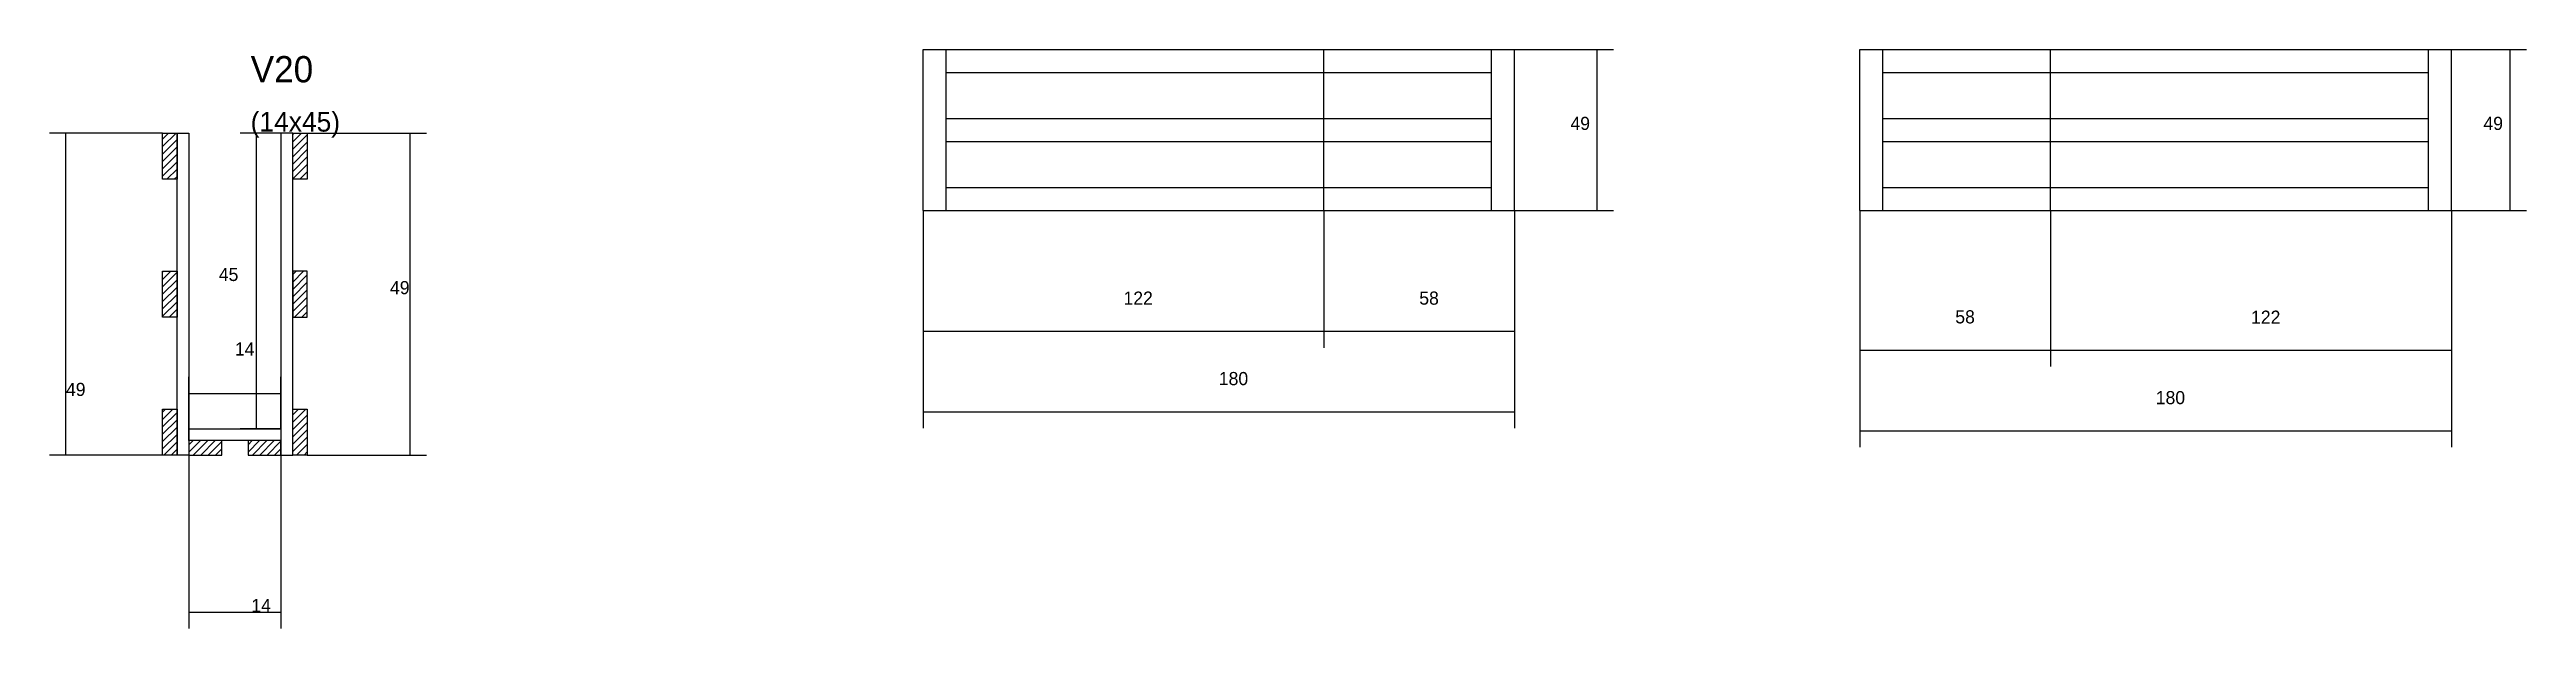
# Model space of a CAD drawing. Header units: metres. Extents: x -10137 to -7900, y 8547 to 9564.
# Drawn here: x -8654 to -7900, y 9214 to 9390 of the extents above; entities that cross this region are included whole.
import ezdxf

# ---------------------------------------------------------------- set-up
doc = ezdxf.new("R2010")
doc.units = ezdxf.units.M
for name, color, linetype in [('COTA', 241, 'Continuous'), ('Madeira', 126, 'Continuous'), ('Painéis', 200, 'Continuous'), ('SARR_2.2x7', 40, 'Continuous'), ('Texto Seção', 7, 'Continuous')]:
    doc.layers.add(name, color=color, linetype=linetype)

msp = doc.modelspace()

# ---------------------------------------------------------------- texts
at = {"layer": 'COTA'}
for s, p in [('49', (-8191.4, 9366)), ('49', (-7913.6, 9366)), ('45', (-8602.7, 9320)), ('49', (-8550.6, 9316)), ('122', (-8327.4, 9312.8)), ('58', (-8237.4, 9312.8)), ('58', (-8074.3, 9307.1)), ('122', (-7984.3, 9307)), ('14', (-8597.8, 9297.3)), ('49', (-8649.2, 9285)), ('180', (-8298.4, 9288.3)), ('180', (-8013.3, 9282.5)), ('14', (-8592.8, 9219.2))]:
    msp.add_text(s, height=4, dxfattribs=at).set_placement(p)
at = {"layer": 'Texto Seção'}
for s, height, p in [('V20', 8, (-8593, 9380.5)), ('(14x45)', 6, (-8593, 9365.5))]:
    msp.add_text(s, height=height, dxfattribs=at).set_placement(p)

# ---------------------------------------------------------------- hatches: boundary and pattern name
at = {"layer": 'Madeira'}
h = msp.add_hatch(dxfattribs=at)
h.set_pattern_fill('ANSI31', scale=0.5)
h.paths.add_polyline_path([(-8615.4, 9365), (-8619.8, 9365), (-8619.8, 9351), (-8615.4, 9351)])
h = msp.add_hatch(dxfattribs=at)
h.set_pattern_fill('ANSI31', scale=0.5)
h.paths.add_polyline_path([(-8575.8, 9365), (-8580.2, 9365), (-8580.2, 9351), (-8575.8, 9351)])
h = msp.add_hatch(dxfattribs=at)
h.set_pattern_fill('ANSI31', scale=0.5)
h.paths.add_polyline_path([(-8615.4, 9323), (-8619.8, 9323), (-8619.8, 9309), (-8615.4, 9309)])
h = msp.add_hatch(dxfattribs=at)
h.set_pattern_fill('ANSI31', scale=0.5)
h.paths.add_polyline_path([(-8580.2, 9323), (-8575.8, 9323), (-8575.8, 9309), (-8580.2, 9309)])
h = msp.add_hatch(dxfattribs=at)
h.set_pattern_fill('ANSI31', scale=0.5)
h.paths.add_polyline_path([(-8615.4, 9281), (-8619.8, 9281), (-8619.8, 9267), (-8615.4, 9267)])
h = msp.add_hatch(dxfattribs=at)
h.set_pattern_fill('ANSI31', scale=0.5)
h.paths.add_polyline_path([(-8575.8, 9281), (-8580.2, 9281), (-8580.2, 9267), (-8575.8, 9267)])
h = msp.add_hatch(dxfattribs=at)
h.set_pattern_fill('ANSI31', scale=0.5)
h.paths.add_polyline_path([(-8611.8, 9271.4), (-8611.8, 9267), (-8611.8, 9267), (-8601.8, 9267), (-8601.8, 9267), (-8601.8, 9271.4), (-8601.8, 9271.4), (-8611.8, 9271.4)])
h = msp.add_hatch(dxfattribs=at)
h.set_pattern_fill('ANSI31', scale=0.5)
h.paths.add_polyline_path([(-8593.8, 9271.4), (-8593.8, 9267), (-8593.8, 9267), (-8583.8, 9267), (-8583.8, 9267), (-8583.8, 9271.4), (-8583.8, 9271.4), (-8593.8, 9271.4)])

# ---------------------------------------------------------------- linework, layer by layer
at = {"layer": 'COTA'}
for p, q in [((-8208.4, 9390.5), (-8178.3, 9390.5)), ((-8183.3, 9341.5), (-8183.3, 9390.5)), ((-7923.3, 9390.5), (-7900.5, 9390.5)), ((-7905.5, 9341.5), (-7905.5, 9390.5)), ((-8619.8, 9365), (-8654.2, 9365)), ((-8649.2, 9267), (-8649.2, 9365)), ((-8583.8, 9365), (-8596.2, 9365)), ((-8591.2, 9275), (-8591.2, 9365)), ((-8575.8, 9365), (-8539.5, 9365)), ((-8544.5, 9267), (-8544.5, 9365)), ((-8388.4, 9341.5), (-8388.4, 9299.7)), ((-8388.4, 9341.5), (-8388.4, 9275.2)), ((-8266.4, 9341.5), (-8266.4, 9299.7)), ((-8266.4, 9341.5), (-8266.4, 9299.7)), ((-8208.4, 9341.5), (-8208.4, 9299.7)), ((-8208.4, 9341.5), (-8208.4, 9275.2)), ((-8208.4, 9341.5), (-8178.3, 9341.5)), ((-8103.3, 9341.5), (-8103.3, 9294)), ((-8103.3, 9341.5), (-8103.3, 9269.4)), ((-8045.3, 9341.5), (-8045.3, 9294)), ((-8045.3, 9341.5), (-8045.3, 9294)), ((-7923.3, 9341.5), (-7923.3, 9294)), ((-7923.3, 9341.5), (-7923.3, 9269.4)), ((-7923.3, 9341.5), (-7900.5, 9341.5)), ((-8388.4, 9304.7), (-8266.4, 9304.7)), ((-8266.4, 9304.7), (-8208.4, 9304.7)), ((-8103.3, 9299), (-8045.3, 9299)), ((-8045.3, 9299), (-7923.3, 9299)), ((-8611.8, 9275), (-8611.8, 9290.8)), ((-8611.8, 9285.8), (-8583.8, 9285.8)), ((-8583.8, 9275), (-8583.8, 9290.8)), ((-8388.4, 9280.2), (-8208.4, 9280.2)), ((-8583.8, 9275), (-8596.2, 9275)), ((-8103.3, 9274.4), (-7923.3, 9274.4)), ((-8619.8, 9267), (-8654.2, 9267)), ((-8611.8, 9267), (-8611.8, 9214.2)), ((-8583.8, 9267), (-8583.8, 9214.2)), ((-8575.8, 9267), (-8539.5, 9267)), ((-8611.8, 9219.2), (-8583.8, 9219.2))]:
    msp.add_line(p, q, dxfattribs=at)
at = {"layer": 'Madeira'}
for points in [[(-8615.4, 9365), (-8615.4, 9351), (-8619.8, 9351), (-8619.8, 9365)], [(-8575.8, 9365), (-8575.8, 9351), (-8580.2, 9351), (-8580.2, 9365)], [(-8615.4, 9323), (-8615.4, 9309), (-8619.8, 9309), (-8619.8, 9323)], [(-8580.2, 9323), (-8580.2, 9309), (-8575.8, 9309), (-8575.8, 9323)], [(-8615.4, 9281), (-8615.4, 9267), (-8619.8, 9267), (-8619.8, 9281)], [(-8575.8, 9281), (-8575.8, 9267), (-8580.2, 9267), (-8580.2, 9281)], [(-8601.8, 9271.4), (-8611.8, 9271.4), (-8611.8, 9267), (-8601.8, 9267)], [(-8583.8, 9271.4), (-8593.8, 9271.4), (-8593.8, 9267), (-8583.8, 9267)]]:
    msp.add_lwpolyline(points, close=True, dxfattribs=at)
at = {"layer": 'Painéis'}
for p, q in [((-8388.4, 9390.5), (-8208.4, 9390.5)), ((-8388.4, 9341.5), (-8388.4, 9390.5)), ((-8266.4, 9341.5), (-8266.4, 9390.5)), ((-8208.4, 9341.5), (-8208.4, 9390.5)), ((-8103.3, 9390.5), (-7923.3, 9390.5)), ((-8103.3, 9341.5), (-8103.3, 9390.5)), ((-8045.3, 9341.5), (-8045.3, 9390.5)), ((-7923.3, 9341.5), (-7923.3, 9390.5)), ((-8388.4, 9341.5), (-8208.4, 9341.5)), ((-8103.3, 9341.5), (-7923.3, 9341.5))]:
    msp.add_line(p, q, dxfattribs=at)
for points in [[(-8615.4, 9267), (-8615.4, 9365), (-8611.8, 9365), (-8611.8, 9267)], [(-8580.2, 9267), (-8580.2, 9365), (-8583.8, 9365), (-8583.8, 9267)], [(-8611.8, 9275), (-8583.8, 9275), (-8583.8, 9271.4), (-8611.8, 9271.4)]]:
    msp.add_lwpolyline(points, close=True, dxfattribs=at)
at = {"layer": 'SARR_2.2x7'}
for p, q in [((-8381.4, 9341.5), (-8381.4, 9390.5)), ((-8215.4, 9341.5), (-8215.4, 9390.5)), ((-8096.3, 9341.5), (-8096.3, 9390.5)), ((-7930.3, 9341.5), (-7930.3, 9390.5)), ((-8381.4, 9383.5), (-8266.4, 9383.5)), ((-8266.4, 9383.5), (-8215.4, 9383.5)), ((-8096.3, 9383.5), (-8045.3, 9383.5)), ((-8045.3, 9383.5), (-7930.3, 9383.5)), ((-8381.4, 9369.5), (-8266.4, 9369.5)), ((-8266.4, 9369.5), (-8215.4, 9369.5)), ((-8096.3, 9369.5), (-8045.3, 9369.5)), ((-8045.3, 9369.5), (-7930.3, 9369.5)), ((-8381.4, 9362.5), (-8266.4, 9362.5)), ((-8266.4, 9362.5), (-8215.4, 9362.5)), ((-8096.3, 9362.5), (-8045.3, 9362.5)), ((-8045.3, 9362.5), (-7930.3, 9362.5)), ((-8381.4, 9348.5), (-8266.4, 9348.5)), ((-8266.4, 9348.5), (-8215.4, 9348.5)), ((-8096.3, 9348.5), (-8045.3, 9348.5)), ((-8045.3, 9348.5), (-7930.3, 9348.5))]:
    msp.add_line(p, q, dxfattribs=at)

msp.set_redraw_order([(e.dxf.handle, doc.entitydb.next_handle()) for e in msp.query("TEXT MTEXT ATTDEF DIMENSION ARC_DIMENSION")])  # texts and dimensions are drawn at this point

doc.saveas('drawing.dxf')
